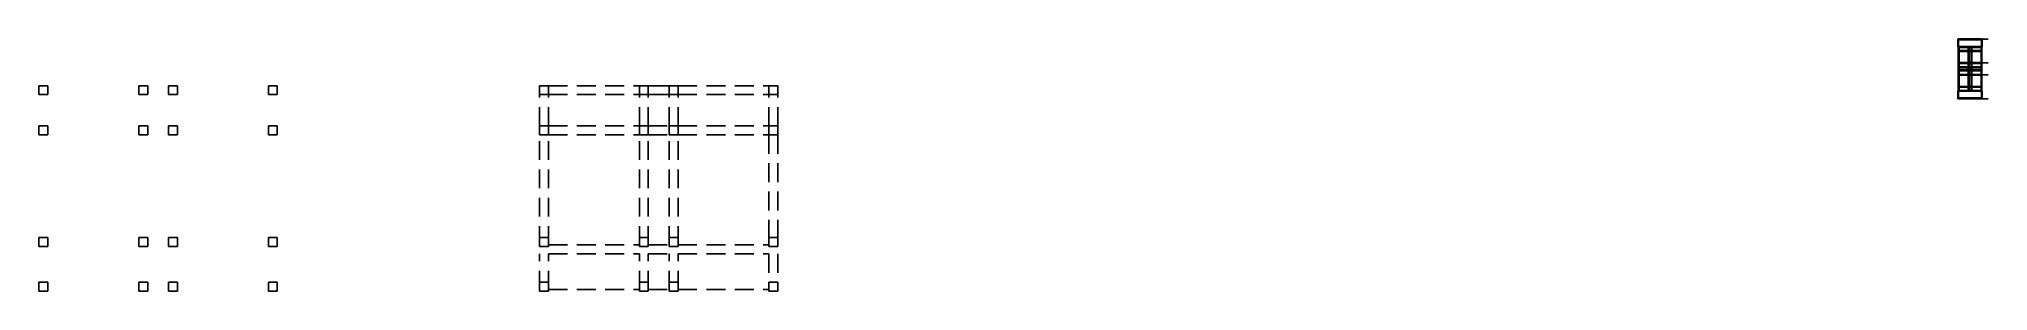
# Model space of a CAD drawing. Header units: millimetres. Extents: x -602 to 362, y 19021 to 19826.
# Drawn here: x -602 to 52, y 19741 to 19826 of the extents above; entities that cross this region are included whole.
import ezdxf

# ---------------------------------------------------------------- set-up
doc = ezdxf.new("R2010")
doc.units = ezdxf.units.MM
doc.linetypes.add('HIDDEN', pattern=[9.525, 6.35, -3.175])
doc.layers.add('SectionCutEdges', color=1, linetype='Continuous')

msp = doc.modelspace()

# ---------------------------------------------------------------- linework, layer by layer
for p, q in [((41.77233, 19825.51485), (41.76967, 19825.49544)), ((41.76967, 19825.49544), (41.77251, 19825.47602)), ((41.78049, 19825.53294), (41.77233, 19825.51485)), ((41.77251, 19825.47602), (41.77812, 19825.46387)), ((41.78067, 19825.49491), (41.77812, 19825.47576)), ((41.77812, 19825.47576), (41.77812, 19825.46387)), ((41.77812, 19825.46387), (41.77812, 19825.19731)), ((41.77812, 19825.46387), (41.78067, 19825.45832)), ((41.77812, 19822.99544), (41.77812, 19825.19731)), ((41.77812, 19822.99544), (41.78067, 19823.0158)), ((41.78067, 19822.97508), (41.77812, 19822.99544)), ((41.79361, 19825.54847), (41.78049, 19825.53294)), ((41.78817, 19822.9561), (41.78067, 19822.97508)), ((41.80008, 19822.93981), (41.78817, 19822.9561)), ((41.81077, 19825.56039), (41.79361, 19825.54847)), ((41.81562, 19822.92731), (41.80008, 19822.93981)), ((41.81337, 19825.56136), (41.81077, 19825.56039)), ((41.81337, 19825.56136), (41.81562, 19825.56356)), ((41.81562, 19825.56356), (41.83371, 19825.57142)), ((41.81562, 19825.56356), (41.81562, 19825.5622)), ((41.83371, 19822.91945), (41.81562, 19822.92731)), ((41.83371, 19825.54552), (41.8301, 19825.54673)), ((41.83371, 19825.57142), (41.85312, 19825.5741)), ((41.83371, 19825.56722), (41.83371, 19825.56472)), ((41.85312, 19822.91677), (41.83371, 19822.91945)), ((41.85312, 19825.52813), (41.85087, 19825.52958)), ((41.85312, 19825.5741), (41.87253, 19825.57142)), ((41.87253, 19825.56948), (41.85703, 19825.57022)), ((41.87253, 19825.50857), (41.87059, 19825.51017)), ((41.87253, 19825.57142), (41.87479, 19825.57044)), ((41.87479, 19825.57044), (41.87253, 19825.56948)), ((41.87479, 19825.57044), (41.87755, 19825.56924)), ((41.89775, 19825.57044), (41.87755, 19825.56924)), ((41.89062, 19825.48814), (41.88894, 19825.48975)), ((45.85312, 19825.57044), (41.89775, 19825.57044)), ((41.90603, 19825.56788), (41.89775, 19825.57044)), ((41.90615, 19825.46822), (41.90478, 19825.46973)), ((45.85312, 19825.57044), (41.90603, 19825.56788)), ((42.06327, 19825.56039), (41.90603, 19825.56788)), ((41.92812, 19825.4169), (41.92556, 19825.41702)), ((41.92812, 19825.30662), (41.92556, 19825.30829)), ((41.92556, 19825.30656), (41.92812, 19825.30484)), ((41.92812, 19825.30484), (41.92556, 19825.30484)), ((41.92812, 19825.4241), (41.92812, 19825.4169)), ((42.21017, 19825.40346), (41.92812, 19825.4169)), ((41.92812, 19825.4169), (41.92812, 19825.30662)), ((42.05487, 19825.31445), (41.92812, 19825.30662)), ((41.92812, 19825.30484), (42.04737, 19825.30947)), ((41.92812, 19825.30662), (41.92812, 19825.30484)), ((42.03935, 19825.30484), (41.92812, 19825.30484)), ((41.92812, 19825.30484), (41.92812, 19825.24061)), ((42.26317, 19825.55086), (42.06327, 19825.56039)), ((42.15312, 19822.99544), (45.20312, 19822.99544)), ((42.15312, 19821.97155), (42.15312, 19822.69544)), ((42.15312, 19822.69544), (45.20312, 19822.69544)), ((45.8218, 19825.55086), (42.26317, 19825.55086)), ((42.36011, 19825.54624), (42.26317, 19825.55086)), ((42.29292, 19825.45124), (42.31473, 19825.42129)), ((43.85312, 19825.15014), (42.33011, 19825.22271)), ((42.35176, 19825.40086), (42.3733, 19825.39771)), ((42.3733, 19825.39771), (42.41521, 19825.40662)), ((42.39773, 19825.54456), (42.43016, 19825.54513)), ((42.41521, 19825.40662), (42.43272, 19825.41806)), ((42.43016, 19825.54513), (42.62154, 19825.53601)), ((42.43272, 19825.41806), (42.45496, 19825.45109)), ((42.45496, 19825.45109), (42.45538, 19825.47271)), ((42.62154, 19825.53601), (42.87094, 19825.52413)), ((42.87094, 19825.52413), (43.16138, 19825.51029)), ((43.16138, 19825.51029), (43.47307, 19825.49544)), ((43.47307, 19825.49544), (43.78475, 19825.48058)), ((43.78475, 19825.48058), (43.90557, 19825.47271)), ((45.20312, 19821.64544), (45.20312, 19822.69544)), ((45.50312, 19822.99544), (46.20312, 19822.99544)), ((45.50312, 19821.64544), (45.50312, 19822.69544)), ((45.50312, 19822.69544), (46.20312, 19822.69544)), ((45.70084, 19825.47271), (45.70935, 19825.48058)), ((45.70935, 19825.48058), (45.73312, 19825.49544)), ((45.73312, 19825.49544), (45.75688, 19825.51029)), ((45.75688, 19825.51029), (45.77902, 19825.52413)), ((45.77902, 19825.52413), (45.79804, 19825.53601)), ((45.79804, 19825.53601), (45.81263, 19825.54513)), ((45.81263, 19825.54513), (45.8218, 19825.55086)), ((45.8218, 19825.55086), (45.83704, 19825.56039)), ((45.83704, 19825.56039), (45.84903, 19825.56788)), ((45.84903, 19825.56788), (45.85312, 19825.56788)), ((45.85312, 19825.57044), (45.87543, 19825.57044)), ((45.85312, 19825.56788), (45.85312, 19825.57044)), ((45.85312, 19825.57044), (45.85785, 19825.56788)), ((45.85312, 19825.56039), (45.85312, 19825.56788)), ((45.85312, 19825.54847), (45.85312, 19825.56039)), ((45.85312, 19825.53294), (45.85312, 19825.54847)), ((45.85312, 19825.53294), (45.85312, 19825.51485)), ((45.85312, 19825.49544), (45.85312, 19825.51485)), ((45.85312, 19825.47602), (45.85312, 19825.49544)), ((45.85312, 19825.47271), (45.85312, 19825.47602)), ((45.85785, 19825.56788), (45.86919, 19825.56039)), ((45.86919, 19825.56039), (45.87543, 19825.55649)), ((45.87543, 19825.57044), (49.83144, 19825.57044)), ((45.88443, 19825.55086), (45.87543, 19825.55649)), ((49.48769, 19825.55086), (45.88443, 19825.55086)), ((45.88443, 19825.55086), (45.89361, 19825.54513)), ((45.89361, 19825.54513), (45.9082, 19825.53601)), ((45.9082, 19825.53601), (45.92721, 19825.52413)), ((45.92721, 19825.52413), (45.94935, 19825.51029)), ((45.94935, 19825.51029), (45.97312, 19825.49544)), ((45.97312, 19825.49544), (45.99688, 19825.48058)), ((45.99688, 19825.48058), (46.00539, 19825.47271)), ((46.20312, 19821.64544), (46.20312, 19822.69544)), ((46.50312, 19822.99544), (49.55312, 19822.99544)), ((46.50312, 19822.69544), (49.55312, 19822.69544)), ((46.50312, 19821.64544), (46.50312, 19822.69544)), ((47.96612, 19825.48058), (47.84529, 19825.47271)), ((47.85312, 19825.15014), (49.37612, 19825.22271)), ((48.2778, 19825.49544), (47.96612, 19825.48058)), ((48.58948, 19825.51029), (48.2778, 19825.49544)), ((48.87992, 19825.52413), (48.58948, 19825.51029)), ((49.12933, 19825.53601), (48.87992, 19825.52413)), ((49.3207, 19825.54513), (49.12933, 19825.53601)), ((49.35313, 19825.54456), (49.3207, 19825.54513)), ((49.39075, 19825.54624), (49.48769, 19825.55086)), ((49.48769, 19825.55086), (49.68759, 19825.56039)), ((49.55312, 19822.69544), (49.55312, 19821.97155)), ((49.68759, 19825.56039), (49.84483, 19825.56788)), ((49.83371, 19825.57142), (49.83144, 19825.57044)), ((49.85312, 19825.5741), (49.83371, 19825.57142)), ((49.85312, 19825.57044), (49.83371, 19825.57142)), ((49.84483, 19825.56788), (49.85312, 19825.57044)), ((49.87253, 19825.57142), (49.85312, 19825.5741)), ((49.87253, 19825.57142), (49.85312, 19825.57044)), ((49.85312, 19825.43438), (49.85312, 19825.4264)), ((49.85312, 19825.4264), (49.85312, 19825.41987)), ((49.85312, 19825.41987), (49.85312, 19825.41834)), ((49.85312, 19825.41834), (49.87253, 19825.41927)), ((49.85312, 19825.38271), (49.85312, 19825.41834)), ((49.87253, 19825.38006), (49.85312, 19825.38271)), ((49.85312, 19825.27598), (49.85312, 19825.38271)), ((49.85312, 19822.91677), (49.87253, 19822.91945)), ((49.87479, 19825.57044), (49.87253, 19825.57142)), ((49.87253, 19825.41927), (49.89062, 19825.42013)), ((49.89062, 19825.37228), (49.87253, 19825.38006)), ((49.87253, 19822.91945), (49.89062, 19822.92731)), ((49.89775, 19825.57044), (49.87479, 19825.57044)), ((49.89062, 19825.42013), (49.89703, 19825.42044)), ((49.90615, 19825.3599), (49.89062, 19825.37228)), ((49.89062, 19822.92731), (49.90615, 19822.93981)), ((49.90615, 19825.42151), (49.89703, 19825.42044)), ((49.89775, 19825.57044), (49.92004, 19825.56788)), ((49.91807, 19825.42296), (49.90615, 19825.42151)), ((49.91807, 19825.34378), (49.90615, 19825.3599)), ((49.90615, 19822.93981), (49.91807, 19822.9561)), ((49.92556, 19825.42556), (49.91807, 19825.42296)), ((49.92556, 19825.32499), (49.91807, 19825.34378)), ((49.91807, 19822.9561), (49.92556, 19822.97508)), ((49.92004, 19825.56788), (49.94009, 19825.56039)), ((49.92812, 19825.4265), (49.92556, 19825.42556)), ((49.92812, 19825.30484), (49.92556, 19825.32499)), ((49.92556, 19822.97508), (49.92812, 19822.99544)), ((49.93947, 19825.43048), (49.92812, 19825.4265)), ((49.92812, 19825.30484), (49.92812, 19825.4265)), ((49.92812, 19825.19731), (49.92812, 19825.30484)), ((49.92812, 19825.19731), (49.92812, 19822.99544)), ((49.95675, 19825.4424), (49.93947, 19825.43048)), ((49.94009, 19825.56039), (49.95726, 19825.54847)), ((49.97001, 19825.45794), (49.95675, 19825.4424)), ((49.95726, 19825.54847), (49.97037, 19825.53294)), ((49.97835, 19825.47602), (49.97001, 19825.45794)), ((49.97037, 19825.53294), (49.97853, 19825.51485)), ((49.98119, 19825.49544), (49.97835, 19825.47602)), ((49.97853, 19825.51485), (49.98119, 19825.49544)), ((51.88319, 19825.49544), (49.98119, 19825.49544)), ((42.15312, 19816.74544), (42.00312, 19816.74544)), ((42.15312, 19821.64544), (45.20312, 19821.64544)), ((42.15312, 19821.34544), (45.20312, 19821.34544)), ((42.15312, 19821.00539), (42.15312, 19821.34544)), ((42.15312, 19820.51377), (42.15312, 19817.64544)), ((42.15312, 19817.64544), (45.20312, 19817.64544)), ((42.15312, 19817.34544), (45.20312, 19817.34544)), ((42.15312, 19817.28679), (42.15312, 19817.34544)), ((42.15312, 19817.01406), (42.15312, 19816.74544)), ((42.15312, 19816.47681), (42.15312, 19816.74544)), ((42.15312, 19816.20408), (42.15312, 19816.14544)), ((42.15312, 19816.14544), (45.20312, 19816.14544)), ((45.20312, 19817.64544), (45.20312, 19821.34544)), ((45.20312, 19816.14544), (45.20312, 19817.34544)), ((45.50312, 19821.64544), (46.20312, 19821.64544)), ((45.50312, 19817.64544), (45.50312, 19821.34544)), ((45.50312, 19821.34544), (46.20312, 19821.34544)), ((45.50312, 19817.64544), (46.20312, 19817.64544)), ((45.50312, 19816.14544), (45.50312, 19817.34544)), ((45.50312, 19817.34544), (46.20312, 19817.34544)), ((45.50312, 19816.14544), (46.20312, 19816.14544)), ((46.20312, 19817.64544), (46.20312, 19821.34544)), ((46.20312, 19816.14544), (46.20312, 19817.34544)), ((46.50312, 19821.64544), (49.55312, 19821.64544)), ((46.50312, 19821.34544), (49.55312, 19821.34544)), ((46.50312, 19817.64544), (46.50312, 19821.34544)), ((46.50312, 19817.64544), (49.55312, 19817.64544)), ((46.50312, 19816.14544), (46.50312, 19817.34544)), ((46.50312, 19817.34544), (49.55312, 19817.34544)), ((46.50312, 19816.14544), (49.55312, 19816.14544)), ((49.55312, 19821.64544), (49.55312, 19821.65184)), ((49.55312, 19821.34544), (49.55312, 19821.00539)), ((49.55312, 19817.64544), (49.55312, 19820.51377)), ((49.55312, 19817.28679), (49.55312, 19817.34544)), ((49.55312, 19817.01406), (49.55312, 19816.74544)), ((49.55312, 19816.74544), (49.70312, 19816.74544)), ((49.55312, 19816.47681), (49.55312, 19816.74544)), ((49.55312, 19816.20408), (49.55312, 19816.14544)), ((-397.81023, 19809.85113), (-390.81023, 19809.85113)), ((42.00312, 19814.24544), (42.15312, 19814.24544)), ((42.15312, 19815.14544), (42.15312, 19815.84544)), ((42.15312, 19815.84544), (45.20312, 19815.84544)), ((42.15312, 19815.14544), (45.20312, 19815.14544)), ((42.15312, 19814.84544), (45.20312, 19814.84544)), ((42.15312, 19814.78679), (42.15312, 19814.84544)), ((42.15312, 19814.51406), (42.15312, 19814.24544)), ((42.15312, 19813.97681), (42.15312, 19814.24544)), ((42.15312, 19813.70408), (42.15312, 19813.64544)), ((42.15312, 19813.64544), (45.20312, 19813.64544)), ((42.15312, 19813.34544), (45.20312, 19813.34544)), ((42.15312, 19813.00539), (42.15312, 19813.34544)), ((42.15312, 19809.64544), (42.15312, 19812.51377)), ((42.15312, 19809.64544), (45.20312, 19809.64544)), ((45.20312, 19815.14544), (45.20312, 19815.84544)), ((45.20312, 19813.64544), (45.20312, 19814.84544)), ((45.20312, 19809.64544), (45.20312, 19813.34544)), ((45.50312, 19815.14544), (45.50312, 19815.84544)), ((45.50312, 19815.84544), (46.20312, 19815.84544)), ((45.50312, 19815.14544), (46.20312, 19815.14544)), ((45.50312, 19813.64544), (45.50312, 19814.84544)), ((45.50312, 19814.84544), (46.20312, 19814.84544)), ((45.50312, 19813.64544), (46.20312, 19813.64544)), ((45.50312, 19809.64544), (45.50312, 19813.34544)), ((45.50312, 19813.34544), (46.20312, 19813.34544)), ((45.50312, 19809.64544), (46.20312, 19809.64544)), ((46.20312, 19815.14544), (46.20312, 19815.84544)), ((46.20312, 19813.64544), (46.20312, 19814.84544)), ((46.20312, 19809.64544), (46.20312, 19813.34544)), ((46.50312, 19815.14544), (46.50312, 19815.84544)), ((46.50312, 19815.84544), (49.55312, 19815.84544)), ((46.50312, 19815.14544), (49.55312, 19815.14544)), ((46.50312, 19813.64544), (46.50312, 19814.84544)), ((46.50312, 19814.84544), (49.55312, 19814.84544)), ((46.50312, 19813.64544), (49.55312, 19813.64544)), ((46.50312, 19813.34544), (49.55312, 19813.34544)), ((46.50312, 19809.64544), (46.50312, 19813.34544)), ((46.50312, 19809.64544), (49.55312, 19809.64544)), ((49.55312, 19815.84544), (49.55312, 19815.14544)), ((49.55312, 19814.78679), (49.55312, 19814.84544)), ((49.55312, 19814.51406), (49.55312, 19814.24544)), ((49.70312, 19814.24544), (49.55312, 19814.24544)), ((49.55312, 19814.24544), (49.55312, 19813.97681)), ((49.55312, 19813.70408), (49.55312, 19813.64544)), ((49.55312, 19813.34544), (49.55312, 19813.00539)), ((49.55312, 19812.51377), (49.55312, 19809.64544)), ((-397.81023, 19806.85113), (-390.81023, 19806.85113)), ((41.76967, 19805.49544), (41.77251, 19805.51485)), ((41.77233, 19805.47602), (41.76967, 19805.49544)), ((41.78049, 19805.45794), (41.77233, 19805.47602)), ((41.77251, 19805.51485), (41.77812, 19805.52701)), ((41.78067, 19808.0158), (41.77812, 19807.99544)), ((41.77812, 19807.99544), (41.78067, 19807.97508)), ((41.77812, 19807.99544), (41.77812, 19805.79356)), ((41.77812, 19805.52701), (41.77812, 19805.79356)), ((41.77812, 19805.52701), (41.78067, 19805.53255)), ((41.77812, 19805.51511), (41.77812, 19805.52701)), ((41.78067, 19805.49596), (41.77812, 19805.51511)), ((41.79361, 19805.4424), (41.78049, 19805.45794)), ((41.78817, 19808.03477), (41.78067, 19808.0158)), ((41.80008, 19808.05106), (41.78817, 19808.03477)), ((41.78817, 19805.81495), (41.78817, 19805.81288)), ((41.81162, 19805.43052), (41.79361, 19805.4424)), ((41.81562, 19808.06356), (41.80008, 19808.05106)), ((41.81337, 19805.42951), (41.81162, 19805.43052)), ((41.81337, 19805.42951), (41.81562, 19805.42731)), ((41.83371, 19808.07142), (41.81562, 19808.06356)), ((41.81562, 19805.42731), (41.81562, 19805.42867)), ((41.81562, 19805.42731), (41.83371, 19805.41945)), ((41.83371, 19805.44535), (41.8301, 19805.44414)), ((41.85312, 19808.0741), (41.83371, 19808.07142)), ((41.83371, 19805.42365), (41.83371, 19805.42615)), ((41.83371, 19805.41945), (41.85312, 19805.41677)), ((41.85312, 19805.46275), (41.85087, 19805.46129)), ((41.85312, 19805.41677), (41.87253, 19805.41945)), ((41.87253, 19805.41945), (41.85703, 19805.42066)), ((41.87253, 19805.48231), (41.87059, 19805.48071)), ((41.87253, 19805.41945), (41.87755, 19805.42163)), ((41.87253, 19805.41945), (41.87253, 19805.4214)), ((41.87755, 19805.42163), (41.89775, 19805.42044)), ((41.90603, 19805.42299), (41.89775, 19805.42044)), ((41.89775, 19805.42044), (45.85312, 19805.42044)), ((42.06327, 19805.43048), (41.90603, 19805.42299)), ((41.92556, 19805.68604), (41.92812, 19805.68604)), ((41.92556, 19805.68431), (41.92812, 19805.68246)), ((41.92812, 19805.68246), (41.92556, 19805.68258)), ((41.92812, 19805.57398), (41.92556, 19805.57385)), ((41.92812, 19805.68604), (41.92812, 19805.75026)), ((41.92812, 19805.68246), (41.92812, 19805.68604)), ((42.03935, 19805.68604), (41.92812, 19805.68604)), ((41.92812, 19805.68246), (41.92812, 19805.57398)), ((42.05611, 19805.67636), (41.92812, 19805.68246)), ((41.92812, 19805.68246), (42.04737, 19805.68141)), ((42.21017, 19805.58742), (41.92812, 19805.57398)), ((41.92812, 19805.56677), (41.92812, 19805.57398)), ((42.26317, 19805.44001), (42.06327, 19805.43048)), ((42.15312, 19808.62155), (42.15312, 19809.34544)), ((42.15312, 19809.34544), (45.20312, 19809.34544)), ((42.15312, 19808.29544), (45.20312, 19808.29544)), ((42.15312, 19807.99544), (45.20312, 19807.99544)), ((42.36011, 19805.44463), (42.26317, 19805.44001)), ((45.8218, 19805.44001), (42.26317, 19805.44001)), ((42.29292, 19805.53964), (42.31473, 19805.56958)), ((42.35176, 19805.59001), (42.3733, 19805.59316)), ((42.3733, 19805.59316), (42.41521, 19805.58425)), ((42.39773, 19805.44632), (42.43016, 19805.44574)), ((42.41521, 19805.58425), (42.43272, 19805.57281)), ((42.43016, 19805.44574), (42.62154, 19805.45486)), ((42.43272, 19805.57281), (42.45496, 19805.53978)), ((42.45496, 19805.53978), (42.45538, 19805.51816)), ((42.62154, 19805.45486), (42.87094, 19805.46675)), ((42.87094, 19805.46675), (43.16138, 19805.48058)), ((43.16138, 19805.48058), (43.47307, 19805.49544)), ((43.47307, 19805.49544), (43.78475, 19805.51029)), ((43.78475, 19805.51029), (43.90557, 19805.51816)), ((45.20312, 19808.29544), (45.20312, 19809.34544)), ((45.50312, 19808.29544), (45.50312, 19809.34544)), ((45.50312, 19809.34544), (46.20312, 19809.34544)), ((45.50312, 19808.29544), (46.20312, 19808.29544)), ((45.50312, 19807.99544), (46.20312, 19807.99544)), ((45.70084, 19805.51816), (45.70935, 19805.51029)), ((45.70935, 19805.51029), (45.73312, 19805.49544)), ((45.73312, 19805.49544), (45.75688, 19805.48058)), ((45.75688, 19805.48058), (45.77902, 19805.46675)), ((45.77902, 19805.46675), (45.79804, 19805.45486)), ((45.79804, 19805.45486), (45.81263, 19805.44574)), ((45.81263, 19805.44574), (45.8218, 19805.44001)), ((45.8218, 19805.44001), (45.83704, 19805.43048)), ((45.83704, 19805.43048), (45.84903, 19805.42299)), ((45.84903, 19805.42299), (45.85312, 19805.42299)), ((45.85312, 19805.51816), (45.85312, 19805.51485)), ((45.85312, 19805.51485), (45.85312, 19805.49544)), ((45.85312, 19805.49544), (45.85312, 19805.47602)), ((45.85312, 19805.45794), (45.85312, 19805.47602)), ((45.85312, 19805.45794), (45.85312, 19805.4424)), ((45.85312, 19805.4424), (45.85312, 19805.43048)), ((45.85312, 19805.43048), (45.85312, 19805.42299)), ((45.85312, 19805.42299), (45.85312, 19805.42044)), ((45.85312, 19805.42044), (45.85785, 19805.42299)), ((45.85785, 19805.42299), (45.86919, 19805.43048)), ((45.85785, 19805.42299), (45.86851, 19805.42299)), ((45.86851, 19805.42299), (45.87543, 19805.42167)), ((45.86919, 19805.43048), (45.87543, 19805.43438)), ((45.88443, 19805.44001), (45.87543, 19805.43438)), ((45.88235, 19805.42299), (45.87543, 19805.42167)), ((45.89775, 19805.42044), (45.88235, 19805.42299)), ((45.88443, 19805.44001), (45.89361, 19805.44574)), ((49.48769, 19805.44001), (45.88443, 19805.44001)), ((45.89361, 19805.44574), (45.9082, 19805.45486)), ((45.89775, 19805.42044), (49.83144, 19805.42044)), ((45.9082, 19805.45486), (45.92721, 19805.46675)), ((45.92721, 19805.46675), (45.94935, 19805.48058)), ((45.94935, 19805.48058), (45.97312, 19805.49544)), ((45.97312, 19805.49544), (45.99688, 19805.51029)), ((45.99688, 19805.51029), (46.00539, 19805.51816)), ((46.20312, 19808.29544), (46.20312, 19809.34544)), ((46.50312, 19808.29544), (46.50312, 19809.34544)), ((46.50312, 19809.34544), (49.55312, 19809.34544)), ((46.50312, 19808.29544), (49.55312, 19808.29544)), ((46.50312, 19807.99544), (49.55312, 19807.99544)), ((47.96612, 19805.51029), (47.84529, 19805.51816)), ((48.2778, 19805.49544), (47.96612, 19805.51029)), ((48.58948, 19805.48058), (48.2778, 19805.49544)), ((48.87992, 19805.46675), (48.58948, 19805.48058)), ((49.12933, 19805.45486), (48.87992, 19805.46675)), ((49.3207, 19805.44574), (49.12933, 19805.45486)), ((49.35313, 19805.44632), (49.3207, 19805.44574)), ((49.39075, 19805.44463), (49.48769, 19805.44001)), ((49.48769, 19805.44001), (49.68759, 19805.43048)), ((49.55312, 19809.34544), (49.55312, 19808.62155)), ((49.55312, 19808.30184), (49.55312, 19808.29544)), ((49.68759, 19805.43048), (49.83144, 19805.42044)), ((49.83371, 19805.41945), (49.83144, 19805.42044)), ((49.83371, 19805.41945), (49.84831, 19805.42044)), ((49.85312, 19805.41677), (49.83371, 19805.41945)), ((49.84831, 19805.42044), (49.85312, 19805.42044)), ((49.85312, 19808.07369), (49.87253, 19808.07142)), ((49.85312, 19805.60816), (49.85312, 19805.71489)), ((49.87253, 19805.61081), (49.85312, 19805.60816)), ((49.85312, 19805.57253), (49.85312, 19805.60816)), ((49.85312, 19805.571), (49.85312, 19805.57253)), ((49.85312, 19805.57253), (49.87253, 19805.5716)), ((49.85312, 19805.56447), (49.85312, 19805.571)), ((49.85312, 19805.5565), (49.85312, 19805.56447)), ((49.85312, 19805.42044), (49.87253, 19805.41945)), ((49.87253, 19805.41945), (49.85312, 19805.41677)), ((49.87253, 19808.07142), (49.89062, 19808.06356)), ((49.89062, 19805.61859), (49.87253, 19805.61081)), ((49.87253, 19805.5716), (49.89062, 19805.57074)), ((49.87479, 19805.42044), (49.87253, 19805.41945)), ((49.87479, 19805.42044), (49.89775, 19805.42044)), ((49.89062, 19808.06356), (49.90615, 19808.05106)), ((49.90615, 19805.63097), (49.89062, 19805.61859)), ((49.89062, 19805.57074), (49.89703, 19805.57044)), ((49.90615, 19805.56936), (49.89703, 19805.57044)), ((49.89775, 19805.42044), (49.92004, 19805.42299)), ((49.90615, 19808.05106), (49.91807, 19808.03477)), ((49.91807, 19805.6471), (49.90615, 19805.63097)), ((49.91807, 19805.56795), (49.90615, 19805.56936)), ((49.91807, 19808.03477), (49.92556, 19808.0158)), ((49.92556, 19805.66588), (49.91807, 19805.6471)), ((49.92556, 19805.56532), (49.91807, 19805.56795)), ((49.92004, 19805.42299), (49.94009, 19805.43048)), ((49.92556, 19808.0158), (49.92812, 19807.99544)), ((49.92812, 19805.68604), (49.92556, 19805.66588)), ((49.92812, 19805.56437), (49.92556, 19805.56532)), ((49.92812, 19805.79356), (49.92812, 19807.99544)), ((49.92812, 19805.79356), (49.92812, 19805.68604)), ((49.92812, 19805.68604), (49.92812, 19805.56437)), ((49.93947, 19805.56039), (49.92812, 19805.56437)), ((49.95675, 19805.54847), (49.93947, 19805.56039)), ((49.94009, 19805.43048), (49.95726, 19805.4424)), ((49.97001, 19805.53294), (49.95675, 19805.54847)), ((49.95726, 19805.4424), (49.97037, 19805.45794)), ((49.97835, 19805.51485), (49.97001, 19805.53294)), ((49.97037, 19805.45794), (49.97853, 19805.47602)), ((49.98119, 19805.49544), (49.97835, 19805.51485)), ((49.97853, 19805.47602), (49.98119, 19805.49544)), ((49.98119, 19805.49544), (51.88319, 19805.49544))]:
    msp.add_line(p, q)
at = {"linetype": 'HIDDEN'}
for p, q in [((-431.31023, 19809.85113), (-400.81023, 19809.85113)), ((-387.81023, 19809.85113), (-357.31023, 19809.85113)), ((-434.31023, 19796.35113), (-434.31023, 19806.85113)), ((-431.31023, 19796.35113), (-431.31023, 19806.85113)), ((-431.31023, 19806.85113), (-400.81023, 19806.85113)), ((-400.81023, 19796.35113), (-400.81023, 19806.85113)), ((-397.81023, 19796.35113), (-397.81023, 19806.85113)), ((-390.81023, 19796.35113), (-390.81023, 19806.85113)), ((-387.81023, 19806.85113), (-357.31023, 19806.85113)), ((-387.81023, 19796.35113), (-387.81023, 19806.85113)), ((-357.31023, 19796.35113), (-357.31023, 19806.85113)), ((-354.31023, 19796.35113), (-354.31023, 19806.85113)), ((-431.31023, 19796.35113), (-400.81023, 19796.35113)), ((-397.81023, 19796.35113), (-390.81023, 19796.35113)), ((-387.81023, 19796.35113), (-357.31023, 19796.35113)), ((-434.31023, 19756.35113), (-434.31023, 19793.35113)), ((-431.31023, 19793.35113), (-400.81023, 19793.35113)), ((-431.31023, 19756.35113), (-431.31023, 19793.35113)), ((-400.81023, 19756.35113), (-400.81023, 19793.35113)), ((-397.81023, 19756.35113), (-397.81023, 19793.35113)), ((-397.81023, 19793.35113), (-390.81023, 19793.35113)), ((-390.81023, 19756.35113), (-390.81023, 19793.35113)), ((-387.81023, 19793.35113), (-357.31023, 19793.35113)), ((-387.81023, 19756.35113), (-387.81023, 19793.35113)), ((-357.31023, 19793.35113), (-357.31023, 19756.35113)), ((-354.31023, 19793.35113), (-354.31023, 19756.35113)), ((-434.31023, 19741.35113), (-434.31023, 19753.35113)), ((-431.31023, 19756.35113), (-400.81023, 19756.35113)), ((-431.31023, 19741.35113), (-431.31023, 19753.35113)), ((-431.31023, 19753.35113), (-400.81023, 19753.35113)), ((-400.81023, 19741.35113), (-400.81023, 19753.35113)), ((-397.81023, 19756.35113), (-390.81023, 19756.35113)), ((-397.81023, 19753.35113), (-390.81023, 19753.35113)), ((-397.81023, 19741.35113), (-397.81023, 19753.35113)), ((-390.81023, 19741.35113), (-390.81023, 19753.35113)), ((-387.81023, 19756.35113), (-357.31023, 19756.35113)), ((-387.81023, 19741.35113), (-387.81023, 19753.35113)), ((-387.81023, 19753.35113), (-357.31023, 19753.35113)), ((-357.31023, 19753.35113), (-357.31023, 19741.35113)), ((-354.31023, 19753.35113), (-354.31023, 19741.35113)), ((-431.31023, 19741.35113), (-400.81023, 19741.35113)), ((-397.81023, 19741.35113), (-390.81023, 19741.35113)), ((-387.81023, 19741.35113), (-357.31023, 19741.35113))]:
    msp.add_line(p, q, dxfattribs=at)
at = {"layer": 'SectionCutEdges'}
for p, q in [((41.77812, 19825.19731), (41.78067, 19825.21767)), ((41.78067, 19825.17695), (41.77812, 19825.19731)), ((41.78067, 19825.21767), (41.78817, 19825.23665)), ((41.78817, 19825.15798), (41.78067, 19825.17695)), ((41.78817, 19825.23665), (41.80008, 19825.25294)), ((41.80008, 19825.14169), (41.78817, 19825.15798)), ((41.80008, 19825.25294), (41.81562, 19825.26544)), ((41.81562, 19825.12919), (41.80008, 19825.14169)), ((41.81562, 19825.26544), (41.83371, 19825.2733)), ((41.83371, 19825.12133), (41.81562, 19825.12919)), ((41.83371, 19825.2733), (41.85312, 19825.27598)), ((41.85312, 19825.12133), (41.83371, 19825.12133)), ((41.85312, 19825.27598), (41.87253, 19825.2733)), ((41.91807, 19825.23665), (41.85312, 19825.19731)), ((41.85312, 19825.12133), (41.85312, 19825.19731)), ((41.92812, 19825.19731), (41.85312, 19825.19731)), ((41.85312, 19824.94731), (41.85312, 19825.12133)), ((41.87253, 19825.12133), (41.85312, 19825.12133)), ((41.85312, 19824.94731), (42.00312, 19825.03392)), ((41.85312, 19824.94731), (41.85312, 19822.99544)), ((41.85312, 19822.99544), (41.85312, 19822.91677)), ((42.00312, 19822.99544), (41.85312, 19822.99544)), ((41.85312, 19822.91677), (41.85312, 19822.69544)), ((41.85312, 19822.69544), (42.00312, 19822.69544)), ((41.85312, 19822.69544), (41.85312, 19821.97155)), ((41.87253, 19825.2733), (41.89062, 19825.26544)), ((41.90615, 19825.14169), (41.87253, 19825.12133)), ((41.89062, 19825.26544), (41.90615, 19825.25294)), ((41.90615, 19825.25294), (41.91807, 19825.23665)), ((41.91807, 19825.15798), (41.90615, 19825.14169)), ((41.92556, 19825.23914), (41.91807, 19825.23665)), ((41.91807, 19825.23665), (41.92812, 19825.19731)), ((41.92812, 19825.19731), (41.91807, 19825.15798)), ((41.92812, 19825.24061), (41.92556, 19825.23914)), ((42.03935, 19825.30484), (41.92812, 19825.24061)), ((42.00312, 19825.19731), (41.92812, 19825.19731)), ((42.00312, 19825.03392), (42.33011, 19825.22271)), ((42.00312, 19825.03392), (42.00312, 19825.19731)), ((42.00312, 19824.08204), (42.00312, 19825.03392)), ((42.00312, 19822.99544), (42.00312, 19824.08204)), ((42.15312, 19822.99544), (42.00312, 19822.99544)), ((42.00312, 19822.69544), (42.15312, 19822.69544)), ((42.00312, 19821.97155), (42.00312, 19822.69544)), ((42.04737, 19825.30947), (42.03935, 19825.30484)), ((42.05487, 19825.31445), (42.04737, 19825.30947)), ((42.21017, 19825.40346), (42.05487, 19825.31445)), ((42.15312, 19822.69544), (42.15312, 19822.99544)), ((42.21017, 19825.40346), (42.22306, 19825.4109)), ((42.2408, 19825.42114), (42.22306, 19825.4109)), ((42.26463, 19825.4349), (42.2408, 19825.42114)), ((42.29292, 19825.45124), (42.26463, 19825.4349)), ((42.2938, 19825.49), (42.29187, 19825.47055)), ((42.29187, 19825.47055), (42.29292, 19825.45124)), ((42.33011, 19825.47271), (42.29292, 19825.45124)), ((42.30123, 19825.50812), (42.2938, 19825.49)), ((42.3135, 19825.5237), (42.30123, 19825.50812)), ((42.32949, 19825.53567), (42.3135, 19825.5237)), ((42.34733, 19825.54327), (42.32949, 19825.53567)), ((42.33011, 19825.22271), (42.33011, 19825.47271)), ((42.45538, 19825.47271), (42.33011, 19825.47271)), ((49.37612, 19825.22271), (42.33011, 19825.22271)), ((42.36011, 19825.54624), (42.34733, 19825.54327)), ((42.37618, 19825.5477), (42.36011, 19825.54624)), ((42.39773, 19825.54456), (42.37618, 19825.5477)), ((42.41771, 19825.53651), (42.39773, 19825.54456)), ((42.43476, 19825.52412), (42.41771, 19825.53651)), ((42.44772, 19825.50823), (42.43476, 19825.52412)), ((42.45571, 19825.48991), (42.44772, 19825.50823)), ((42.45538, 19825.47271), (42.45571, 19825.48991)), ((42.81674, 19825.47271), (42.45538, 19825.47271)), ((43.19314, 19825.47271), (42.81674, 19825.47271)), ((43.51376, 19825.47271), (43.19314, 19825.47271)), ((43.75675, 19825.47271), (43.51376, 19825.47271)), ((43.90557, 19825.47271), (43.75675, 19825.47271)), ((43.90557, 19825.47271), (43.95006, 19825.47271)), ((45.69675, 19825.47271), (43.95006, 19825.47271)), ((45.50312, 19822.99544), (45.20312, 19822.99544)), ((45.20312, 19822.99544), (45.20312, 19822.69544)), ((45.20312, 19822.69544), (45.50312, 19822.69544)), ((45.50312, 19822.69544), (45.50312, 19822.99544)), ((45.69675, 19825.47271), (45.70084, 19825.47271)), ((45.71283, 19825.47271), (45.70084, 19825.47271)), ((45.7319, 19825.47271), (45.71283, 19825.47271)), ((45.75675, 19825.47271), (45.7319, 19825.47271)), ((45.78569, 19825.47271), (45.75675, 19825.47271)), ((45.81675, 19825.47271), (45.78569, 19825.47271)), ((45.84781, 19825.47271), (45.81675, 19825.47271)), ((45.85312, 19825.47271), (45.84781, 19825.47271)), ((45.85842, 19825.47271), (45.85312, 19825.47271)), ((45.88948, 19825.47271), (45.85842, 19825.47271)), ((45.92054, 19825.47271), (45.88948, 19825.47271)), ((45.94948, 19825.47271), (45.92054, 19825.47271)), ((45.97434, 19825.47271), (45.94948, 19825.47271)), ((45.99341, 19825.47271), (45.97434, 19825.47271)), ((46.00539, 19825.47271), (45.99341, 19825.47271)), ((46.00948, 19825.47271), (46.00539, 19825.47271)), ((47.8008, 19825.47271), (46.00948, 19825.47271)), ((46.50312, 19822.99544), (46.20312, 19822.99544)), ((46.20312, 19822.99544), (46.20312, 19822.69544)), ((46.20312, 19822.69544), (46.50312, 19822.69544)), ((46.50312, 19822.69544), (46.50312, 19822.99544)), ((47.84529, 19825.47271), (47.8008, 19825.47271)), ((47.99411, 19825.47271), (47.84529, 19825.47271)), ((48.23711, 19825.47271), (47.99411, 19825.47271)), ((48.55773, 19825.47271), (48.23711, 19825.47271)), ((48.93412, 19825.47271), (48.55773, 19825.47271)), ((49.29548, 19825.47271), (48.93412, 19825.47271)), ((49.29515, 19825.48991), (49.30314, 19825.50823)), ((49.29548, 19825.47271), (49.29515, 19825.48991)), ((49.2959, 19825.45109), (49.29548, 19825.47271)), ((49.37612, 19825.47271), (49.29548, 19825.47271)), ((49.31814, 19825.41806), (49.2959, 19825.45109)), ((49.30314, 19825.50823), (49.3161, 19825.52412)), ((49.3161, 19825.52412), (49.33315, 19825.53651)), ((49.33565, 19825.40662), (49.31814, 19825.41806)), ((49.33315, 19825.53651), (49.35313, 19825.54456)), ((49.37756, 19825.39771), (49.33565, 19825.40662)), ((49.35313, 19825.54456), (49.37468, 19825.5477)), ((49.37468, 19825.5477), (49.39075, 19825.54624)), ((49.37756, 19825.39771), (49.37612, 19825.47271)), ((49.44566, 19825.43297), (49.37612, 19825.47271)), ((49.37612, 19825.22271), (49.37756, 19825.39771)), ((49.70312, 19825.03392), (49.37612, 19825.22271)), ((49.39911, 19825.40086), (49.37756, 19825.39771)), ((49.39075, 19825.54624), (49.40353, 19825.54327)), ((49.44566, 19825.43297), (49.39911, 19825.40086)), ((49.40353, 19825.54327), (49.42137, 19825.53567)), ((49.42137, 19825.53567), (49.43737, 19825.5237)), ((49.43737, 19825.5237), (49.44963, 19825.50812)), ((49.45517, 19825.4511), (49.44566, 19825.43297)), ((49.46883, 19825.41918), (49.44566, 19825.43297)), ((49.44963, 19825.50812), (49.45706, 19825.49)), ((49.45899, 19825.47055), (49.45517, 19825.4511)), ((49.45706, 19825.49), (49.45899, 19825.47055)), ((49.47382, 19825.4163), (49.46883, 19825.41918)), ((49.78817, 19825.23665), (49.47382, 19825.4163)), ((49.70312, 19822.99544), (49.55312, 19822.99544)), ((49.55312, 19822.99544), (49.55312, 19822.69544)), ((49.55312, 19822.69544), (49.70312, 19822.69544)), ((49.70312, 19825.19731), (49.78067, 19825.19731)), ((49.70312, 19825.03392), (49.70312, 19825.19731)), ((49.85312, 19824.94731), (49.70312, 19825.03392)), ((49.70312, 19824.08204), (49.70312, 19825.03392)), ((49.70312, 19822.99544), (49.70312, 19824.08204)), ((49.85312, 19822.99544), (49.70312, 19822.99544)), ((49.70312, 19822.69544), (49.85312, 19822.69544)), ((49.70312, 19821.97155), (49.70312, 19822.69544)), ((49.78067, 19825.21767), (49.78817, 19825.23665)), ((49.78067, 19825.19731), (49.78067, 19825.21767)), ((49.78067, 19825.17695), (49.78067, 19825.19731)), ((49.78067, 19825.19731), (49.85312, 19825.19731)), ((49.80008, 19825.14169), (49.78067, 19825.17695)), ((49.78817, 19825.23665), (49.81562, 19825.26544)), ((49.85312, 19825.19731), (49.78817, 19825.23665)), ((49.83371, 19825.12133), (49.80008, 19825.14169)), ((49.81562, 19825.26544), (49.85312, 19825.27598)), ((49.85312, 19825.12133), (49.83371, 19825.12133)), ((49.85312, 19825.27598), (49.87253, 19825.2733)), ((49.85312, 19825.12133), (49.85312, 19825.19731)), ((49.85312, 19824.94731), (49.85312, 19825.12133)), ((49.87253, 19825.12133), (49.85312, 19825.12133)), ((49.85312, 19824.94731), (49.85312, 19822.99544)), ((49.85312, 19822.91677), (49.85312, 19822.99544)), ((49.85312, 19822.91677), (49.85312, 19822.69544)), ((49.85312, 19821.97155), (49.85312, 19822.69544)), ((49.87253, 19825.2733), (49.89062, 19825.26544)), ((49.89062, 19825.12919), (49.87253, 19825.12133)), ((49.89062, 19825.26544), (49.90615, 19825.25294)), ((49.90615, 19825.14169), (49.89062, 19825.12919)), ((49.90615, 19825.25294), (49.91807, 19825.23665)), ((49.91807, 19825.15798), (49.90615, 19825.14169)), ((49.91807, 19825.23665), (49.92556, 19825.21767)), ((49.92556, 19825.17695), (49.91807, 19825.15798)), ((49.92556, 19825.21767), (49.92812, 19825.19731)), ((49.92812, 19825.19731), (49.92556, 19825.17695)), ((41.85312, 19821.97155), (41.85312, 19821.65184)), ((42.00312, 19821.97155), (41.85312, 19821.97155)), ((41.85312, 19821.65184), (41.85312, 19821.64544)), ((41.85312, 19821.64544), (41.85312, 19821.34544)), ((41.85312, 19821.34544), (42.00312, 19821.34544)), ((41.85312, 19821.34544), (41.85312, 19821.00539)), ((41.85312, 19821.00539), (41.85312, 19820.51377)), ((42.00312, 19821.00539), (41.85312, 19821.00539)), ((41.85312, 19820.51377), (42.00312, 19820.51377)), ((41.85312, 19817.64544), (41.85312, 19820.51377)), ((41.85312, 19817.64544), (41.85312, 19817.34544)), ((42.00312, 19817.64544), (41.85312, 19817.64544)), ((41.85312, 19817.34544), (41.85312, 19817.28679)), ((41.85312, 19817.34544), (42.00312, 19817.34544)), ((42.00312, 19817.28679), (41.85312, 19817.28679)), ((41.85312, 19817.28679), (41.85312, 19817.01406)), ((41.85312, 19817.01406), (42.00312, 19817.01406)), ((41.85312, 19817.01406), (41.85312, 19816.47681)), ((42.00312, 19816.47681), (41.85312, 19816.47681)), ((41.85312, 19816.20408), (41.85312, 19816.47681)), ((41.85312, 19816.20408), (41.85312, 19816.14544)), ((41.85312, 19816.20408), (42.00312, 19816.20408)), ((42.00312, 19816.14544), (41.85312, 19816.14544)), ((41.85312, 19816.14544), (41.85312, 19815.84544)), ((42.15312, 19821.97155), (42.00312, 19821.97155)), ((42.00312, 19821.34544), (42.15312, 19821.34544)), ((42.00312, 19821.00539), (42.00312, 19821.34544)), ((42.15312, 19821.00539), (42.00312, 19821.00539)), ((42.00312, 19820.51377), (42.15312, 19820.51377)), ((42.00312, 19817.64544), (42.00312, 19820.51377)), ((42.15312, 19817.64544), (42.00312, 19817.64544)), ((42.00312, 19817.34544), (42.15312, 19817.34544)), ((42.00312, 19817.28679), (42.00312, 19817.34544)), ((42.15312, 19817.28679), (42.00312, 19817.28679)), ((42.00312, 19817.01406), (42.15312, 19817.01406)), ((42.00312, 19816.74544), (42.00312, 19817.01406)), ((42.00312, 19816.47681), (42.00312, 19816.74544)), ((42.15312, 19816.47681), (42.00312, 19816.47681)), ((42.00312, 19816.20408), (42.15312, 19816.20408)), ((42.00312, 19816.14544), (42.00312, 19816.20408)), ((42.15312, 19816.14544), (42.00312, 19816.14544)), ((42.15312, 19821.64544), (42.15312, 19821.97155)), ((42.15312, 19821.34544), (42.15312, 19821.64544)), ((42.15312, 19820.51377), (42.15312, 19821.00539)), ((42.15312, 19817.34544), (42.15312, 19817.64544)), ((42.15312, 19817.28679), (42.15312, 19817.01406)), ((42.15312, 19816.47681), (42.15312, 19816.20408)), ((42.15312, 19815.84544), (42.15312, 19816.14544)), ((45.50312, 19821.64544), (45.20312, 19821.64544)), ((45.20312, 19821.64544), (45.20312, 19821.34544)), ((45.20312, 19821.34544), (45.50312, 19821.34544)), ((45.50312, 19817.64544), (45.20312, 19817.64544)), ((45.20312, 19817.64544), (45.20312, 19817.34544)), ((45.20312, 19817.34544), (45.50312, 19817.34544)), ((45.50312, 19816.14544), (45.20312, 19816.14544)), ((45.20312, 19816.14544), (45.20312, 19815.84544)), ((45.50312, 19821.34544), (45.50312, 19821.64544)), ((45.50312, 19817.34544), (45.50312, 19817.64544)), ((45.50312, 19815.84544), (45.50312, 19816.14544)), ((46.50312, 19821.64544), (46.20312, 19821.64544)), ((46.20312, 19821.64544), (46.20312, 19821.34544)), ((46.20312, 19821.34544), (46.50312, 19821.34544)), ((46.50312, 19817.64544), (46.20312, 19817.64544)), ((46.20312, 19817.64544), (46.20312, 19817.34544)), ((46.20312, 19817.34544), (46.50312, 19817.34544)), ((46.50312, 19816.14544), (46.20312, 19816.14544)), ((46.20312, 19816.14544), (46.20312, 19815.84544)), ((46.50312, 19821.34544), (46.50312, 19821.64544)), ((46.50312, 19817.34544), (46.50312, 19817.64544)), ((46.50312, 19815.84544), (46.50312, 19816.14544)), ((49.55312, 19821.97155), (49.55312, 19821.65184)), ((49.70312, 19821.97155), (49.55312, 19821.97155)), ((49.55312, 19821.64544), (49.55312, 19821.34544)), ((49.55312, 19821.34544), (49.70312, 19821.34544)), ((49.55312, 19821.00539), (49.55312, 19820.51377)), ((49.70312, 19821.00539), (49.55312, 19821.00539)), ((49.55312, 19820.51377), (49.70312, 19820.51377)), ((49.55312, 19817.64544), (49.55312, 19817.34544)), ((49.70312, 19817.64544), (49.55312, 19817.64544)), ((49.55312, 19817.34544), (49.70312, 19817.34544)), ((49.70312, 19817.28679), (49.55312, 19817.28679)), ((49.55312, 19817.01406), (49.55312, 19817.28679)), ((49.55312, 19817.01406), (49.70312, 19817.01406)), ((49.70312, 19816.47681), (49.55312, 19816.47681)), ((49.55312, 19816.20408), (49.55312, 19816.47681)), ((49.55312, 19816.20408), (49.70312, 19816.20408)), ((49.55312, 19816.14544), (49.55312, 19815.84544)), ((49.70312, 19816.14544), (49.55312, 19816.14544)), ((49.85312, 19821.97155), (49.70312, 19821.97155)), ((49.70312, 19821.34544), (49.85312, 19821.34544)), ((49.70312, 19821.00539), (49.70312, 19821.34544)), ((49.85312, 19821.00539), (49.70312, 19821.00539)), ((49.70312, 19820.51377), (49.85312, 19820.51377)), ((49.70312, 19817.64544), (49.70312, 19820.51377)), ((49.85312, 19817.64544), (49.70312, 19817.64544)), ((49.70312, 19817.34544), (49.85312, 19817.34544)), ((49.70312, 19817.28679), (49.70312, 19817.34544)), ((49.85312, 19817.28679), (49.70312, 19817.28679)), ((49.70312, 19817.01406), (49.85312, 19817.01406)), ((49.70312, 19816.74544), (49.70312, 19817.01406)), ((49.70312, 19816.47681), (49.70312, 19816.74544)), ((49.85312, 19816.47681), (49.70312, 19816.47681)), ((49.70312, 19816.20408), (49.85312, 19816.20408)), ((49.70312, 19816.14544), (49.70312, 19816.20408)), ((49.85312, 19816.14544), (49.70312, 19816.14544)), ((49.85312, 19821.64544), (49.85312, 19821.97155)), ((49.85312, 19821.34544), (49.85312, 19821.64544)), ((49.85312, 19821.00539), (49.85312, 19821.34544)), ((49.85312, 19820.51377), (49.85312, 19821.00539)), ((49.85312, 19820.51377), (49.85312, 19817.64544)), ((49.85312, 19817.49544), (49.85312, 19817.64544)), ((51.88319, 19817.49544), (49.85312, 19817.49544)), ((49.85312, 19817.34544), (49.85312, 19817.49544)), ((49.85312, 19817.34544), (49.85312, 19817.28679)), ((49.85312, 19817.01406), (49.85312, 19817.28679)), ((49.85312, 19817.01406), (49.85312, 19816.47681)), ((49.85312, 19816.20408), (49.85312, 19816.47681)), ((49.85312, 19816.20408), (49.85312, 19816.14544)), ((49.85312, 19815.84544), (49.85312, 19816.14544)), ((-599.32445, 19809.85113), (-602.32445, 19809.85113)), ((-602.32445, 19809.85113), (-602.32445, 19806.85113)), ((-599.32445, 19806.85113), (-599.32445, 19809.85113)), ((-565.82445, 19809.85113), (-568.82445, 19809.85113)), ((-568.82445, 19809.85113), (-568.82445, 19806.85113)), ((-565.82445, 19806.85113), (-565.82445, 19809.85113)), ((-555.82445, 19809.85113), (-558.82445, 19809.85113)), ((-558.82445, 19809.85113), (-558.82445, 19806.85113)), ((-555.82445, 19806.85113), (-555.82445, 19809.85113)), ((-522.32445, 19809.85113), (-525.32445, 19809.85113)), ((-525.32445, 19809.85113), (-525.32445, 19806.85113)), ((-522.32445, 19806.85113), (-522.32445, 19809.85113)), ((-431.31023, 19809.85113), (-434.31023, 19809.85113)), ((-434.31023, 19809.85113), (-434.31023, 19806.85113)), ((-431.31023, 19806.85113), (-431.31023, 19809.85113)), ((-397.81023, 19809.85113), (-400.81023, 19809.85113)), ((-400.81023, 19809.85113), (-400.81023, 19806.85113)), ((-397.81023, 19806.85113), (-397.81023, 19809.85113)), ((-387.81023, 19809.85113), (-390.81023, 19809.85113)), ((-390.81023, 19809.85113), (-390.81023, 19806.85113)), ((-387.81023, 19806.85113), (-387.81023, 19809.85113)), ((-354.31023, 19809.85113), (-357.31023, 19809.85113)), ((-357.31023, 19809.85113), (-357.31023, 19806.85113)), ((-354.31023, 19806.85113), (-354.31023, 19809.85113)), ((41.85312, 19815.84544), (42.00312, 19815.84544)), ((41.85312, 19815.84544), (41.85312, 19815.14544)), ((42.00312, 19815.14544), (41.85312, 19815.14544)), ((41.85312, 19814.84544), (41.85312, 19815.14544)), ((41.85312, 19814.84544), (41.85312, 19814.78679)), ((41.85312, 19814.84544), (42.00312, 19814.84544)), ((42.00312, 19814.78679), (41.85312, 19814.78679)), ((41.85312, 19814.78679), (41.85312, 19814.51406)), ((41.85312, 19814.51406), (42.00312, 19814.51406)), ((41.85312, 19813.97681), (41.85312, 19814.51406)), ((42.00312, 19813.97681), (41.85312, 19813.97681)), ((41.85312, 19813.70408), (41.85312, 19813.97681)), ((41.85312, 19813.70408), (41.85312, 19813.64544)), ((41.85312, 19813.70408), (42.00312, 19813.70408)), ((41.85312, 19813.64544), (41.85312, 19813.34544)), ((42.00312, 19813.64544), (41.85312, 19813.64544)), ((41.85312, 19813.34544), (42.00312, 19813.34544)), ((41.85312, 19813.00539), (41.85312, 19813.34544)), ((41.85312, 19813.00539), (41.85312, 19812.51377)), ((42.00312, 19813.00539), (41.85312, 19813.00539)), ((41.85312, 19812.51377), (41.85312, 19809.64544)), ((41.85312, 19812.51377), (42.00312, 19812.51377)), ((41.85312, 19809.64544), (41.85312, 19809.34544)), ((42.00312, 19809.64544), (41.85312, 19809.64544)), ((42.00312, 19815.84544), (42.15312, 19815.84544)), ((42.00312, 19815.14544), (42.00312, 19815.84544)), ((42.15312, 19815.14544), (42.00312, 19815.14544)), ((42.00312, 19814.84544), (42.15312, 19814.84544)), ((42.00312, 19814.78679), (42.00312, 19814.84544)), ((42.15312, 19814.78679), (42.00312, 19814.78679)), ((42.00312, 19814.51406), (42.15312, 19814.51406)), ((42.00312, 19814.24544), (42.00312, 19814.51406)), ((42.00312, 19813.97681), (42.00312, 19814.24544)), ((42.15312, 19813.97681), (42.00312, 19813.97681)), ((42.00312, 19813.70408), (42.15312, 19813.70408)), ((42.00312, 19813.64544), (42.00312, 19813.70408)), ((42.15312, 19813.64544), (42.00312, 19813.64544)), ((42.00312, 19813.34544), (42.15312, 19813.34544)), ((42.00312, 19813.00539), (42.00312, 19813.34544)), ((42.15312, 19813.00539), (42.00312, 19813.00539)), ((42.00312, 19812.51377), (42.15312, 19812.51377)), ((42.15312, 19809.64544), (42.00312, 19809.64544)), ((42.00312, 19809.34544), (42.00312, 19809.64544)), ((42.15312, 19814.84544), (42.15312, 19815.14544)), ((42.15312, 19814.51406), (42.15312, 19814.78679)), ((42.15312, 19813.70408), (42.15312, 19813.97681)), ((42.15312, 19813.34544), (42.15312, 19813.64544)), ((42.15312, 19812.51377), (42.15312, 19813.00539)), ((42.15312, 19809.34544), (42.15312, 19809.64544)), ((45.20312, 19815.84544), (45.50312, 19815.84544)), ((45.50312, 19815.14544), (45.20312, 19815.14544)), ((45.20312, 19815.14544), (45.20312, 19814.84544)), ((45.20312, 19814.84544), (45.50312, 19814.84544)), ((45.50312, 19813.64544), (45.20312, 19813.64544)), ((45.20312, 19813.64544), (45.20312, 19813.34544)), ((45.20312, 19813.34544), (45.50312, 19813.34544)), ((45.50312, 19809.64544), (45.20312, 19809.64544)), ((45.20312, 19809.64544), (45.20312, 19809.34544)), ((45.50312, 19814.84544), (45.50312, 19815.14544)), ((45.50312, 19813.34544), (45.50312, 19813.64544)), ((45.50312, 19809.34544), (45.50312, 19809.64544)), ((46.20312, 19815.84544), (46.50312, 19815.84544)), ((46.50312, 19815.14544), (46.20312, 19815.14544)), ((46.20312, 19815.14544), (46.20312, 19814.84544)), ((46.20312, 19814.84544), (46.50312, 19814.84544)), ((46.50312, 19813.64544), (46.20312, 19813.64544)), ((46.20312, 19813.64544), (46.20312, 19813.34544)), ((46.20312, 19813.34544), (46.50312, 19813.34544)), ((46.50312, 19809.64544), (46.20312, 19809.64544)), ((46.20312, 19809.64544), (46.20312, 19809.34544)), ((46.50312, 19814.84544), (46.50312, 19815.14544)), ((46.50312, 19813.34544), (46.50312, 19813.64544)), ((46.50312, 19809.34544), (46.50312, 19809.64544)), ((49.55312, 19815.84544), (49.70312, 19815.84544)), ((49.70312, 19815.14544), (49.55312, 19815.14544)), ((49.55312, 19815.14544), (49.55312, 19814.84544)), ((49.55312, 19814.84544), (49.70312, 19814.84544)), ((49.70312, 19814.78679), (49.55312, 19814.78679)), ((49.55312, 19814.78679), (49.55312, 19814.51406)), ((49.55312, 19814.51406), (49.70312, 19814.51406)), ((49.70312, 19813.97681), (49.55312, 19813.97681)), ((49.55312, 19813.97681), (49.55312, 19813.70408)), ((49.55312, 19813.70408), (49.70312, 19813.70408)), ((49.55312, 19813.64544), (49.55312, 19813.34544)), ((49.70312, 19813.64544), (49.55312, 19813.64544)), ((49.55312, 19813.34544), (49.70312, 19813.34544)), ((49.55312, 19813.00539), (49.55312, 19812.51377)), ((49.70312, 19813.00539), (49.55312, 19813.00539)), ((49.55312, 19812.51377), (49.70312, 19812.51377)), ((49.55312, 19809.64544), (49.55312, 19809.34544)), ((49.70312, 19809.64544), (49.55312, 19809.64544)), ((49.70312, 19815.84544), (49.85312, 19815.84544)), ((49.70312, 19815.14544), (49.70312, 19815.84544)), ((49.85312, 19815.14544), (49.70312, 19815.14544)), ((49.70312, 19814.84544), (49.85312, 19814.84544)), ((49.70312, 19814.78679), (49.70312, 19814.84544)), ((49.85312, 19814.78679), (49.70312, 19814.78679)), ((49.70312, 19814.51406), (49.85312, 19814.51406)), ((49.70312, 19814.24544), (49.70312, 19814.51406)), ((49.70312, 19813.97681), (49.70312, 19814.24544)), ((49.85312, 19813.97681), (49.70312, 19813.97681)), ((49.70312, 19813.70408), (49.85312, 19813.70408)), ((49.70312, 19813.64544), (49.70312, 19813.70408)), ((49.85312, 19813.64544), (49.70312, 19813.64544)), ((49.70312, 19813.34544), (49.85312, 19813.34544)), ((49.70312, 19813.00539), (49.70312, 19813.34544)), ((49.85312, 19813.00539), (49.70312, 19813.00539)), ((49.70312, 19812.51377), (49.85312, 19812.51377)), ((49.70312, 19809.64544), (49.70312, 19812.51377)), ((49.85312, 19809.64544), (49.70312, 19809.64544)), ((49.85312, 19815.84544), (49.85312, 19815.14544)), ((49.85312, 19814.84544), (49.85312, 19815.14544)), ((49.85312, 19814.84544), (49.85312, 19814.78679)), ((49.85312, 19814.51406), (49.85312, 19814.78679)), ((49.85312, 19814.51406), (49.85312, 19813.97681)), ((49.85312, 19813.70408), (49.85312, 19813.97681)), ((49.85312, 19813.70408), (49.85312, 19813.64544)), ((49.85312, 19813.64544), (49.85312, 19813.49544)), ((49.85312, 19813.34544), (49.85312, 19813.49544)), ((49.85312, 19813.49544), (51.88319, 19813.49544)), ((49.85312, 19813.34544), (49.85312, 19813.00539)), ((49.85312, 19812.51377), (49.85312, 19813.00539)), ((49.85312, 19809.64544), (49.85312, 19812.51377)), ((49.85312, 19809.34544), (49.85312, 19809.64544)), ((-602.32445, 19806.85113), (-599.32445, 19806.85113)), ((-568.82445, 19806.85113), (-565.82445, 19806.85113)), ((-558.82445, 19806.85113), (-555.82445, 19806.85113)), ((-525.32445, 19806.85113), (-522.32445, 19806.85113)), ((-434.31023, 19806.85113), (-431.31023, 19806.85113)), ((-400.81023, 19806.85113), (-397.81023, 19806.85113)), ((-390.81023, 19806.85113), (-387.81023, 19806.85113)), ((-357.31023, 19806.85113), (-354.31023, 19806.85113)), ((41.78067, 19805.81392), (41.77812, 19805.79356)), ((41.77812, 19805.79356), (41.78067, 19805.7732)), ((41.78817, 19805.83289), (41.78067, 19805.81392)), ((41.78067, 19805.7732), (41.78817, 19805.75423)), ((41.80008, 19805.84918), (41.78817, 19805.83289)), ((41.78817, 19805.75423), (41.80008, 19805.73793)), ((41.81562, 19805.86169), (41.80008, 19805.84918)), ((41.80008, 19805.73793), (41.81562, 19805.72543)), ((41.83371, 19805.86954), (41.81562, 19805.86169)), ((41.81562, 19805.72543), (41.83371, 19805.71757)), ((41.85312, 19805.87222), (41.83371, 19805.86954)), ((41.83371, 19805.71757), (41.85312, 19805.71489)), ((41.85312, 19809.34544), (42.00312, 19809.34544)), ((41.85312, 19809.34544), (41.85312, 19808.62155)), ((41.85312, 19808.62155), (41.85312, 19808.30184)), ((42.00312, 19808.62155), (41.85312, 19808.62155)), ((41.85312, 19808.30184), (41.85312, 19808.29544)), ((41.85312, 19808.0741), (41.85312, 19808.29544)), ((41.85312, 19808.0741), (41.85312, 19807.99544)), ((41.85312, 19807.99544), (41.85312, 19806.04356)), ((41.85312, 19807.99544), (42.00312, 19807.99544)), ((41.85312, 19806.04356), (41.85312, 19805.87222)), ((41.85312, 19806.04356), (42.00312, 19805.95696)), ((41.90615, 19805.84918), (41.85312, 19805.87222)), ((41.85312, 19805.87222), (41.85312, 19805.79356)), ((41.85312, 19805.79356), (41.92812, 19805.79356)), ((41.91848, 19805.75582), (41.85312, 19805.79356)), ((41.85312, 19805.71489), (41.87253, 19805.71757)), ((41.87253, 19805.71757), (41.89062, 19805.72543)), ((41.89062, 19805.72543), (41.90615, 19805.73793)), ((41.91807, 19805.83289), (41.90615, 19805.84918)), ((41.90615, 19805.73793), (41.91807, 19805.75423)), ((41.92812, 19805.79356), (41.91807, 19805.83289)), ((41.91807, 19805.75423), (41.91848, 19805.75582)), ((41.91848, 19805.75582), (41.92812, 19805.79356)), ((41.92556, 19805.75173), (41.91848, 19805.75582)), ((41.92812, 19805.75026), (41.92556, 19805.75173)), ((41.92812, 19805.79356), (42.00312, 19805.79356)), ((42.03935, 19805.68604), (41.92812, 19805.75026)), ((42.00312, 19809.34544), (42.15312, 19809.34544)), ((42.00312, 19808.62155), (42.00312, 19809.34544)), ((42.15312, 19808.62155), (42.00312, 19808.62155)), ((42.00312, 19808.29544), (42.00312, 19808.29864)), ((42.00312, 19807.99544), (42.15312, 19807.99544)), ((42.00312, 19806.90883), (42.00312, 19807.99544)), ((42.00312, 19805.95696), (42.00312, 19806.90883)), ((42.00312, 19805.95696), (42.33011, 19805.76816)), ((42.00312, 19805.79356), (42.00312, 19805.95696)), ((42.04737, 19805.68141), (42.03935, 19805.68604)), ((42.05611, 19805.67636), (42.04737, 19805.68141)), ((42.21017, 19805.58742), (42.05611, 19805.67636)), ((42.15312, 19808.29544), (42.15312, 19808.62155)), ((42.15312, 19807.99544), (42.15312, 19808.29544)), ((42.21017, 19805.58742), (42.22306, 19805.57997)), ((42.2408, 19805.56973), (42.22306, 19805.57997)), ((42.26463, 19805.55597), (42.2408, 19805.56973)), ((42.29292, 19805.53964), (42.26463, 19805.55597)), ((42.29187, 19805.52032), (42.29292, 19805.53964)), ((42.2938, 19805.50087), (42.29187, 19805.52032)), ((42.33011, 19805.51816), (42.29292, 19805.53964)), ((42.30123, 19805.48275), (42.2938, 19805.50087)), ((42.3135, 19805.46718), (42.30123, 19805.48275)), ((42.32949, 19805.4552), (42.3135, 19805.46718)), ((42.34733, 19805.4476), (42.32949, 19805.4552)), ((42.33011, 19805.76816), (42.33011, 19805.51816)), ((49.37612, 19805.76816), (42.33011, 19805.76816)), ((42.45538, 19805.51816), (42.33011, 19805.51816)), ((42.36011, 19805.44463), (42.34733, 19805.4476)), ((42.37618, 19805.44317), (42.36011, 19805.44463)), ((42.39773, 19805.44632), (42.37618, 19805.44317)), ((42.41771, 19805.45436), (42.39773, 19805.44632)), ((42.43476, 19805.46675), (42.41771, 19805.45436)), ((42.44772, 19805.48265), (42.43476, 19805.46675)), ((42.45571, 19805.50096), (42.44772, 19805.48265)), ((42.45538, 19805.51816), (42.45571, 19805.50096)), ((42.81674, 19805.51816), (42.45538, 19805.51816)), ((43.19314, 19805.51816), (42.81674, 19805.51816)), ((43.51376, 19805.51816), (43.19314, 19805.51816)), ((43.75675, 19805.51816), (43.51376, 19805.51816)), ((43.90557, 19805.51816), (43.75675, 19805.51816)), ((43.90557, 19805.51816), (43.95006, 19805.51816)), ((45.69675, 19805.51816), (43.95006, 19805.51816)), ((45.20312, 19809.34544), (45.50312, 19809.34544)), ((45.50312, 19808.29544), (45.20312, 19808.29544)), ((45.20312, 19808.29544), (45.20312, 19807.99544)), ((45.20312, 19807.99544), (45.50312, 19807.99544)), ((45.50312, 19807.99544), (45.50312, 19808.29544)), ((45.69675, 19805.51816), (45.70084, 19805.51816)), ((45.71283, 19805.51816), (45.70084, 19805.51816)), ((45.7319, 19805.51816), (45.71283, 19805.51816)), ((45.75675, 19805.51816), (45.7319, 19805.51816)), ((45.78569, 19805.51816), (45.75675, 19805.51816)), ((45.81675, 19805.51816), (45.78569, 19805.51816)), ((45.84781, 19805.51816), (45.81675, 19805.51816)), ((45.85312, 19805.51816), (45.84781, 19805.51816)), ((45.85842, 19805.51816), (45.85312, 19805.51816)), ((45.88948, 19805.51816), (45.85842, 19805.51816)), ((45.92054, 19805.51816), (45.88948, 19805.51816)), ((45.94948, 19805.51816), (45.92054, 19805.51816)), ((45.97434, 19805.51816), (45.94948, 19805.51816)), ((45.99341, 19805.51816), (45.97434, 19805.51816)), ((46.00539, 19805.51816), (45.99341, 19805.51816)), ((46.00948, 19805.51816), (46.00539, 19805.51816)), ((47.8008, 19805.51816), (46.00948, 19805.51816)), ((46.20312, 19809.34544), (46.50312, 19809.34544)), ((46.50312, 19808.29544), (46.20312, 19808.29544)), ((46.20312, 19808.29544), (46.20312, 19807.99544)), ((46.20312, 19807.99544), (46.50312, 19807.99544)), ((46.50312, 19807.99544), (46.50312, 19808.29544)), ((47.84529, 19805.51816), (47.8008, 19805.51816)), ((47.99411, 19805.51816), (47.84529, 19805.51816)), ((48.23711, 19805.51816), (47.99411, 19805.51816)), ((48.55773, 19805.51816), (48.23711, 19805.51816)), ((48.93412, 19805.51816), (48.55773, 19805.51816)), ((49.29548, 19805.51816), (48.93412, 19805.51816)), ((49.29548, 19805.51816), (49.29515, 19805.50096)), ((49.29515, 19805.50096), (49.30314, 19805.48265)), ((49.2959, 19805.53978), (49.29548, 19805.51816)), ((49.37612, 19805.51816), (49.29548, 19805.51816)), ((49.31814, 19805.57281), (49.2959, 19805.53978)), ((49.30314, 19805.48265), (49.3161, 19805.46675)), ((49.3161, 19805.46675), (49.33315, 19805.45436)), ((49.33565, 19805.58425), (49.31814, 19805.57281)), ((49.33315, 19805.45436), (49.35313, 19805.44632)), ((49.37756, 19805.59316), (49.33565, 19805.58425)), ((49.35313, 19805.44632), (49.37468, 19805.44317)), ((49.37468, 19805.44317), (49.39075, 19805.44463)), ((49.70312, 19805.95696), (49.37612, 19805.76816)), ((49.37612, 19805.76816), (49.37756, 19805.59316)), ((49.37756, 19805.59316), (49.37612, 19805.51816)), ((49.44566, 19805.5579), (49.37612, 19805.51816)), ((49.39911, 19805.59001), (49.37756, 19805.59316)), ((49.39075, 19805.44463), (49.40353, 19805.4476)), ((49.44566, 19805.5579), (49.39911, 19805.59001)), ((49.40353, 19805.4476), (49.42137, 19805.4552)), ((49.42137, 19805.4552), (49.43737, 19805.46718)), ((49.43737, 19805.46718), (49.44963, 19805.48275)), ((49.46883, 19805.57169), (49.44566, 19805.5579)), ((49.45517, 19805.53977), (49.44566, 19805.5579)), ((49.44963, 19805.48275), (49.45706, 19805.50087)), ((49.45899, 19805.52032), (49.45517, 19805.53977)), ((49.45706, 19805.50087), (49.45899, 19805.52032)), ((49.47382, 19805.57457), (49.46883, 19805.57169)), ((49.78817, 19805.75423), (49.47382, 19805.57457)), ((49.55312, 19809.34544), (49.70312, 19809.34544)), ((49.55312, 19808.62155), (49.55312, 19808.30184)), ((49.70312, 19808.62155), (49.55312, 19808.62155)), ((49.55312, 19808.29544), (49.55312, 19807.99544)), ((49.55312, 19807.99544), (49.70312, 19807.99544)), ((49.70312, 19809.34544), (49.85312, 19809.34544)), ((49.70312, 19808.62155), (49.70312, 19809.34544)), ((49.85312, 19808.62155), (49.70312, 19808.62155)), ((49.70312, 19807.99544), (49.85312, 19807.99544)), ((49.70312, 19806.90883), (49.70312, 19807.99544)), ((49.70312, 19805.95696), (49.70312, 19806.90883)), ((49.85312, 19806.04356), (49.70312, 19805.95696)), ((49.70312, 19805.79356), (49.70312, 19805.95696)), ((49.78067, 19805.79356), (49.70312, 19805.79356)), ((49.80008, 19805.84918), (49.78067, 19805.81392)), ((49.78067, 19805.81392), (49.78067, 19805.79356)), ((49.78067, 19805.79356), (49.78067, 19805.7732)), ((49.85312, 19805.79356), (49.78067, 19805.79356)), ((49.78067, 19805.7732), (49.78817, 19805.75423)), ((49.85312, 19805.79356), (49.78817, 19805.75423)), ((49.78817, 19805.75423), (49.81562, 19805.72543)), ((49.85312, 19805.87222), (49.80008, 19805.84918)), ((49.81562, 19805.72543), (49.85312, 19805.71489)), ((49.85312, 19808.62155), (49.85312, 19809.34544)), ((49.85312, 19808.29544), (49.85312, 19808.62155)), ((49.85312, 19808.07369), (49.85312, 19808.29544)), ((49.85312, 19807.99544), (49.85312, 19808.07369)), ((49.85312, 19806.04356), (49.85312, 19807.99544)), ((49.85312, 19806.04356), (49.85312, 19805.87222)), ((49.87253, 19805.86954), (49.85312, 19805.87222)), ((49.85312, 19805.87222), (49.85312, 19805.79356)), ((49.85312, 19805.71489), (49.87253, 19805.71757)), ((49.89062, 19805.86169), (49.87253, 19805.86954)), ((49.87253, 19805.71757), (49.89062, 19805.72543)), ((49.90615, 19805.84918), (49.89062, 19805.86169)), ((49.89062, 19805.72543), (49.90615, 19805.73793)), ((49.91807, 19805.83289), (49.90615, 19805.84918)), ((49.90615, 19805.73793), (49.91807, 19805.75423)), ((49.92556, 19805.81392), (49.91807, 19805.83289)), ((49.91807, 19805.75423), (49.92556, 19805.7732)), ((49.92812, 19805.79356), (49.92556, 19805.81392)), ((49.92556, 19805.7732), (49.92812, 19805.79356)), ((-602.32445, 19796.35113), (-602.32445, 19793.35113)), ((-599.32445, 19796.35113), (-602.32445, 19796.35113)), ((-599.32445, 19793.35113), (-599.32445, 19796.35113)), ((-565.82445, 19796.35113), (-568.82445, 19796.35113)), ((-568.82445, 19796.35113), (-568.82445, 19793.35113)), ((-565.82445, 19793.35113), (-565.82445, 19796.35113)), ((-555.82445, 19796.35113), (-558.82445, 19796.35113)), ((-558.82445, 19796.35113), (-558.82445, 19793.35113)), ((-555.82445, 19793.35113), (-555.82445, 19796.35113)), ((-522.32445, 19796.35113), (-525.32445, 19796.35113)), ((-525.32445, 19796.35113), (-525.32445, 19793.35113)), ((-522.32445, 19793.35113), (-522.32445, 19796.35113)), ((-434.31023, 19796.35113), (-434.31023, 19793.35113)), ((-431.31023, 19796.35113), (-434.31023, 19796.35113)), ((-431.31023, 19793.35113), (-431.31023, 19796.35113)), ((-397.81023, 19796.35113), (-400.81023, 19796.35113)), ((-400.81023, 19796.35113), (-400.81023, 19793.35113)), ((-397.81023, 19793.35113), (-397.81023, 19796.35113)), ((-387.81023, 19796.35113), (-390.81023, 19796.35113)), ((-390.81023, 19796.35113), (-390.81023, 19793.35113)), ((-387.81023, 19793.35113), (-387.81023, 19796.35113)), ((-354.31023, 19796.35113), (-357.31023, 19796.35113)), ((-357.31023, 19796.35113), (-357.31023, 19793.35113)), ((-354.31023, 19793.35113), (-354.31023, 19796.35113)), ((-602.32445, 19793.35113), (-599.32445, 19793.35113)), ((-568.82445, 19793.35113), (-565.82445, 19793.35113)), ((-558.82445, 19793.35113), (-555.82445, 19793.35113)), ((-525.32445, 19793.35113), (-522.32445, 19793.35113)), ((-434.31023, 19793.35113), (-431.31023, 19793.35113)), ((-400.81023, 19793.35113), (-397.81023, 19793.35113)), ((-390.81023, 19793.35113), (-387.81023, 19793.35113)), ((-357.31023, 19793.35113), (-354.31023, 19793.35113)), ((-602.32445, 19758.85113), (-602.32445, 19755.85113)), ((-599.32445, 19758.85113), (-602.32445, 19758.85113)), ((-599.32445, 19755.85113), (-599.32445, 19758.85113)), ((-565.82445, 19758.85113), (-568.82445, 19758.85113)), ((-568.82445, 19758.85113), (-568.82445, 19755.85113)), ((-565.82445, 19755.85113), (-565.82445, 19758.85113)), ((-555.82445, 19758.85113), (-558.82445, 19758.85113)), ((-558.82445, 19758.85113), (-558.82445, 19755.85113)), ((-555.82445, 19755.85113), (-555.82445, 19758.85113)), ((-522.32445, 19758.85113), (-525.32445, 19758.85113)), ((-525.32445, 19758.85113), (-525.32445, 19755.85113)), ((-522.32445, 19757.35113), (-522.32445, 19758.85113)), ((-522.32445, 19755.85113), (-522.32445, 19757.35113)), ((-434.31023, 19758.85113), (-434.31023, 19755.85113)), ((-431.31023, 19758.85113), (-434.31023, 19758.85113)), ((-431.31023, 19755.85113), (-431.31023, 19758.85113)), ((-397.81023, 19758.85113), (-400.81023, 19758.85113)), ((-400.81023, 19758.85113), (-400.81023, 19755.85113)), ((-397.81023, 19755.85113), (-397.81023, 19758.85113)), ((-387.81023, 19758.85113), (-390.81023, 19758.85113)), ((-390.81023, 19758.85113), (-390.81023, 19755.85113)), ((-387.81023, 19755.85113), (-387.81023, 19758.85113)), ((-354.31023, 19758.85113), (-357.31023, 19758.85113)), ((-357.31023, 19758.85113), (-357.31023, 19755.85113)), ((-354.31023, 19757.35113), (-354.31023, 19758.85113)), ((-354.31023, 19755.85113), (-354.31023, 19757.35113)), ((-602.32445, 19755.85113), (-599.32445, 19755.85113)), ((-568.82445, 19755.85113), (-565.82445, 19755.85113)), ((-558.82445, 19755.85113), (-555.82445, 19755.85113)), ((-525.32445, 19755.85113), (-522.32445, 19755.85113)), ((-434.31023, 19755.85113), (-431.31023, 19755.85113)), ((-400.81023, 19755.85113), (-397.81023, 19755.85113)), ((-390.81023, 19755.85113), (-387.81023, 19755.85113)), ((-357.31023, 19755.85113), (-354.31023, 19755.85113)), ((-602.32445, 19743.85113), (-602.32445, 19740.85113)), ((-599.32445, 19743.85113), (-602.32445, 19743.85113)), ((-602.32445, 19740.85113), (-599.32445, 19740.85113)), ((-599.32445, 19740.85113), (-599.32445, 19743.85113)), ((-565.82445, 19743.85113), (-568.82445, 19743.85113)), ((-568.82445, 19743.85113), (-568.82445, 19740.85113)), ((-568.82445, 19740.85113), (-565.82445, 19740.85113)), ((-565.82445, 19740.85113), (-565.82445, 19743.85113)), ((-555.82445, 19743.85113), (-558.82445, 19743.85113)), ((-558.82445, 19743.85113), (-558.82445, 19740.85113)), ((-558.82445, 19740.85113), (-555.82445, 19740.85113)), ((-555.82445, 19740.85113), (-555.82445, 19743.85113)), ((-522.32445, 19743.85113), (-525.32445, 19743.85113)), ((-525.32445, 19743.85113), (-525.32445, 19740.85113)), ((-525.32445, 19740.85113), (-522.32445, 19740.85113)), ((-522.32445, 19740.85113), (-522.32445, 19743.85113)), ((-434.31023, 19743.85113), (-434.31023, 19740.85113)), ((-431.31023, 19743.85113), (-434.31023, 19743.85113)), ((-434.31023, 19740.85113), (-431.31023, 19740.85113)), ((-431.31023, 19740.85113), (-431.31023, 19743.85113)), ((-397.81023, 19743.85113), (-400.81023, 19743.85113)), ((-400.81023, 19743.85113), (-400.81023, 19740.85113)), ((-400.81023, 19740.85113), (-397.81023, 19740.85113)), ((-397.81023, 19740.85113), (-397.81023, 19743.85113)), ((-387.81023, 19743.85113), (-390.81023, 19743.85113)), ((-390.81023, 19743.85113), (-390.81023, 19740.85113)), ((-390.81023, 19740.85113), (-387.81023, 19740.85113)), ((-387.81023, 19740.85113), (-387.81023, 19743.85113)), ((-354.31023, 19743.85113), (-357.31023, 19743.85113)), ((-357.31023, 19743.85113), (-357.31023, 19740.85113)), ((-357.31023, 19740.85113), (-354.31023, 19740.85113)), ((-354.31023, 19740.85113), (-354.31023, 19743.85113))]:
    msp.add_line(p, q, dxfattribs=at)

doc.saveas('drawing.dxf')
